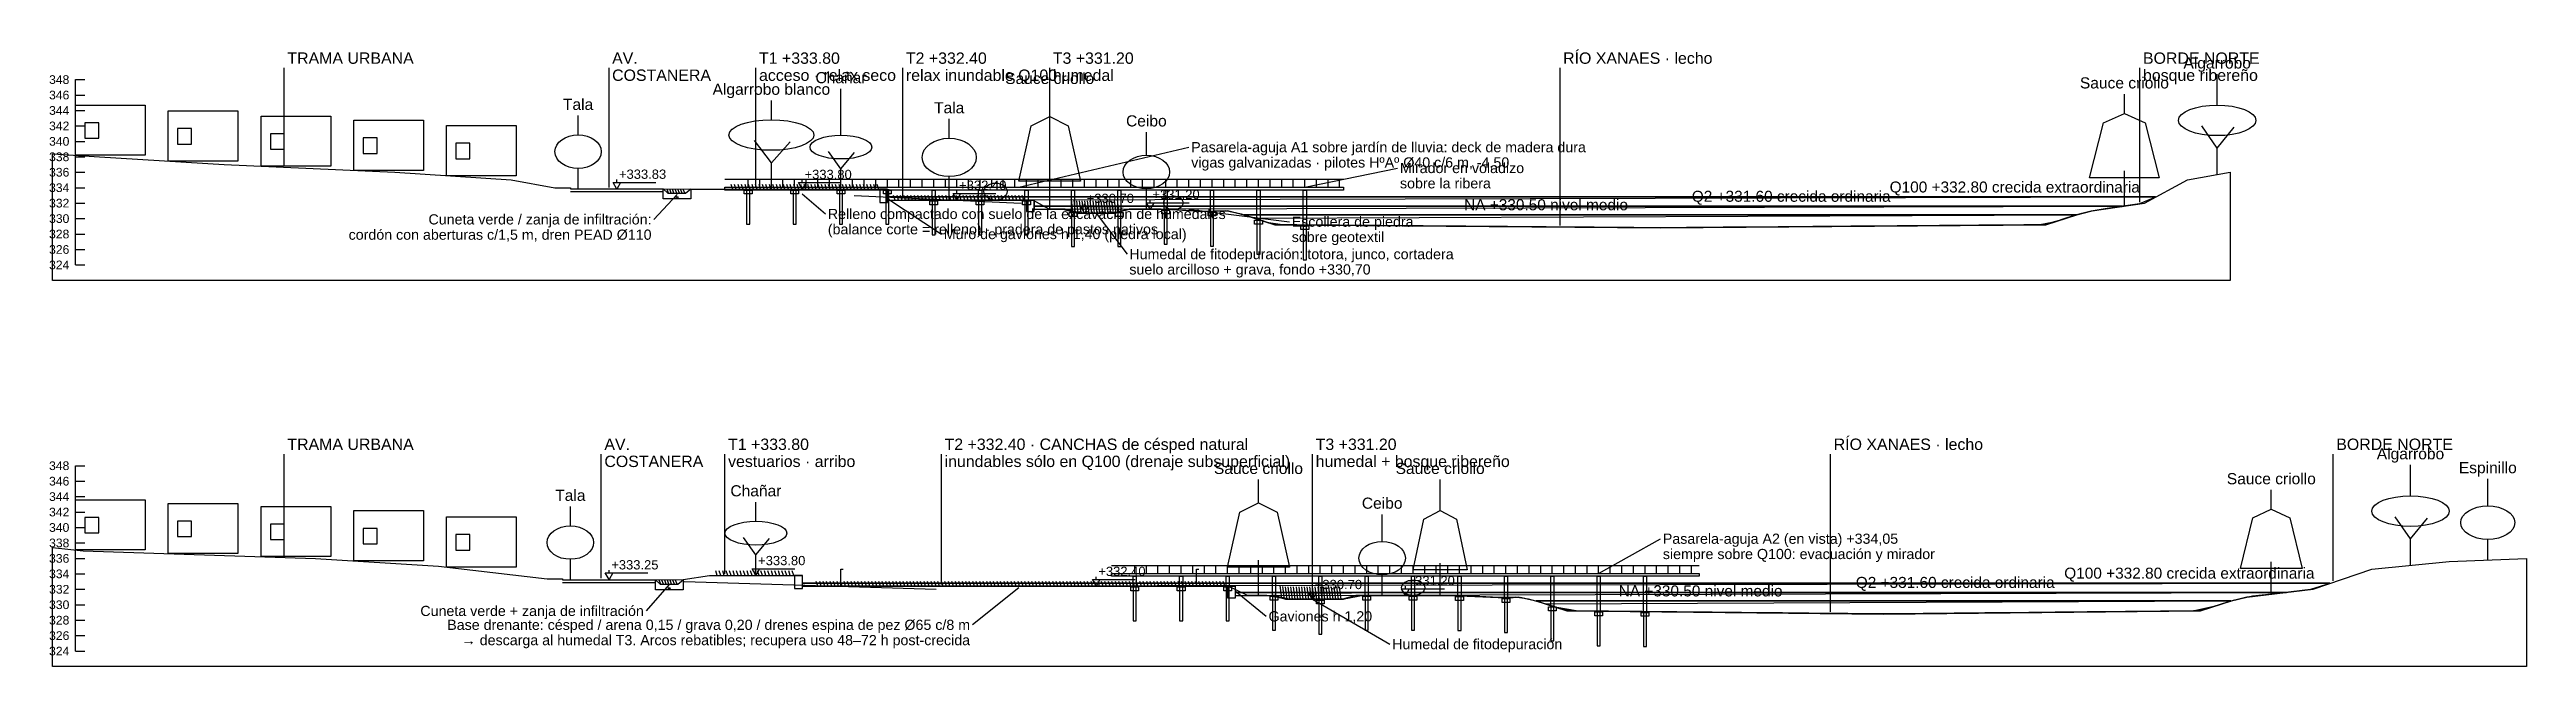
# Model space of a CAD drawing. Header units: metres. Extents: x -1097 to 1588, y -185 to 884.
# Drawn here: x 479.6 to 800, y -113 to -33.1 of the extents above; entities that cross this region are included whole.
import ezdxf
from ezdxf.enums import TextEntityAlignment as Align

# ---------------------------------------------------------------- set-up
doc = ezdxf.new("R2010")
doc.units = ezdxf.units.M
for name, color, linetype in [('CORTE-AGUA', 5, 'Continuous'), ('CORTE-ESTRUCTURA', 30, 'Continuous'), ('CORTE-TERRENO', 7, 'Continuous'), ('CORTE-TERRENO_EXIST', 9, 'Continuous'), ('CORTE-TEXTO', 7, 'Continuous'), ('CORTE-VEGETACION', 3, 'Continuous'), ('COTAS', 7, 'Continuous'), ('SUDS-CUNETA_VERDE', 3, 'Continuous'), ('SUDS-PASARELA', 30, 'Continuous'), ('TERRAZAS-GAVIONES', 8, 'Continuous')]:
    doc.layers.add(name, color=color, linetype=linetype)
doc.styles.add('ARIAL', font='arial.ttf')

msp = doc.modelspace()

# ---------------------------------------------------------------- texts
at = {"layer": 'CORTE-AGUA', "style": 'ARIAL'}
for s, p in [('Q100 +332.80 crecida extraordinaria', (750, -52.05)), ('NA +330.50 nivel medio', (683.79, -54.35)), ('Q2 +331.60 crecida ordinaria', (717.77, -53.25)), ('NA +330.50 nivel medio', (703.78, -104.35)), ('Q2 +331.60 crecida ordinaria', (738.98, -103.25)), ('Q100 +332.80 crecida extraordinaria', (772.58, -102.05))]:
    msp.add_text(s, height=1.425, dxfattribs=at).set_placement(p, align=Align.BOTTOM_RIGHT)
at = {"layer": 'CORTE-TEXTO', "style": 'ARIAL'}
for s, height, p in [('TRAMA URBANA', 1.4725, (510.4, -35.4)), ('AV.', 1.472, (552.4, -35.4)), ('T1 +333.80', 1.472, (571.4, -35.4)), ('T2 +332.40', 1.472, (590.4, -35.4)), ('T3 +331.20', 1.472, (609.4, -35.4)), ('RÍO XANAES · lecho', 1.4725, (675.4, -35.4)), ('BORDE NORTE', 1.4725, (750.4, -35.4)), ('COSTANERA', 1.472, (552.4, -37.61)), ('acceso · relax seco', 1.4725, (571.4, -37.61)), ('relax inundable Q100', 1.4725, (590.4, -37.61)), ('humedal', 1.472, (609.4, -37.61)), ('bosque ribereño', 1.4725, (750.4, -37.61)), ('RÍO XANAES · lecho', 1.4725, (710.4, -85.4)), ('TRAMA URBANA', 1.4725, (510.4, -85.4)), ('AV.', 1.472, (551.4, -85.4)), ('COSTANERA', 1.472, (551.4, -87.61)), ('vestuarios · arribo', 1.4725, (567.4, -87.61)), ('T1 +333.80', 1.472, (567.4, -85.4)), ('T2 +332.40 · CANCHAS de césped natural', 1.4725, (595.4, -85.4)), ('inundables sólo en Q100 (drenaje subsuperficial)', 1.4725, (595.4, -87.61)), ('T3 +331.20', 1.472, (643.4, -85.4)), ('humedal + bosque ribereño', 1.4725, (643.4, -87.61)), ('BORDE NORTE', 1.4725, (775.4, -85.4))]:
    msp.add_text(s, height=height, dxfattribs=at).set_placement(p, align=Align.BOTTOM_LEFT)
for s, p in [('Algarrobo', (760, -36)), ('Algarrobo blanco', (573, -39.4)), ('Chañar', (582, -37.9)), ('Sauce criollo', (609, -38)), ('Sauce criollo', (748, -38.58)), ('Tala', (548, -41.36)), ('Tala', (596, -41.8)), ('Ceibo', (621.5, -43.5)), ('Algarrobo', (785, -86.6)), ('Espinillo', (795, -88.4)), ('Chañar', (571, -91.4)), ('Sauce criollo', (636, -88.5)), ('Sauce criollo', (659.5, -88.5)), ('Sauce criollo', (767, -89.83)), ('Tala', (547, -91.98)), ('Ceibo', (652, -93))]:
    msp.add_text(s, height=1.44, dxfattribs=at).set_placement(p, align=Align.BOTTOM_CENTER)
for s, height, p in [('348', 1.125, (482.2, -37)), ('346', 1.125, (482.2, -39)), ('344', 1.125, (482.2, -41)), ('342', 1.125, (482.2, -43)), ('340', 1.125, (482.2, -45)), ('338', 1.125, (482.2, -47)), ('336', 1.125, (482.2, -49)), ('334', 1.125, (482.2, -51)), ('332', 1.125, (482.2, -53)), ('330', 1.125, (482.2, -55)), ('Cuneta verde / zanja de infiltración:', 1.3175, (557.5, -55.1)), ('328', 1.125, (482.2, -57)), ('cordón con aberturas c/1,5 m, dren PEAD Ø110', 1.3175, (557.5, -57.08)), ('326', 1.125, (482.2, -59)), ('324', 1.125, (482.2, -61)), ('348', 1.125, (482.2, -87)), ('346', 1.125, (482.2, -89)), ('344', 1.125, (482.2, -91)), ('342', 1.125, (482.2, -93)), ('340', 1.125, (482.2, -95)), ('338', 1.125, (482.2, -97)), ('336', 1.125, (482.2, -99)), ('334', 1.125, (482.2, -101)), ('332', 1.125, (482.2, -103)), ('330', 1.125, (482.2, -105)), ('Cuneta verde + zanja de infiltración', 1.3175, (556.5, -105.8)), ('328', 1.125, (482.2, -107)), ('326', 1.125, (482.2, -109)), ('Base drenante: césped / arena 0,15 / grava 0,20 / drenes espina de pez Ø65 c/8 m', 1.3175, (598.7, -107.6)), ('→ descarga al humedal T3. Arcos rebatibles; recupera uso 48–72 h post-crecida', 1.3175, (598.7, -109.58)), ('324', 1.125, (482.2, -111))]:
    msp.add_text(s, height=height, dxfattribs=at).set_placement(p, align=Align.MIDDLE_RIGHT)
for s, p in [('vigas galvanizadas · pilotes HºAº Ø40 c/6 m, -4,50', (627.3, -47.73)), ('Pasarela-aguja A1 sobre jardín de lluvia: deck de madera dura', (627.3, -45.75)), ('Mirador en voladizo', (654.3, -48.45)), ('sobre la ribera', (654.3, -50.43)), ('Relleno compactado con suelo de la excavación de humedales', (580.3, -54.4)), ('(balance corte = relleno) · pradera de pastos nativos', (580.3, -56.38)), ('Muro de gaviones h 1,40 (piedra local)', (595.3, -57)), ('sobre geotextil', (640.3, -57.38)), ('Escollera de piedra', (640.3, -55.4)), ('suelo arcilloso + grava, fondo +330,70', (619.3, -61.58)), ('Humedal de fitodepuración: totora, junco, cortadera', (619.3, -59.6)), ('Pasarela-aguja A2 (en vista) +334,05', (688.3, -96.45)), ('siempre sobre Q100: evacuación y mirador', (688.3, -98.43)), ('Gaviones h 1,20', (637.3, -106.5)), ('Humedal de fitodepuración', (653.3, -110.1))]:
    msp.add_text(s, height=1.3175, dxfattribs=at).set_placement(p, align=Align.MIDDLE_LEFT)
at = {"layer": 'COTAS', "style": 'ARIAL'}
for s, p in [('+333.83', (553.29, -50.21)), ('+333.80', (577.29, -50.24)), ('+332.40', (597.29, -51.64)), ('+330.70', (613.79, -53.34)), ('+331.20', (622.29, -52.84)), ('+333.25', (552.29, -100.79)), ('+333.80', (571.29, -100.24)), ('+332.40', (615.29, -101.64)), ('+330.70', (643.29, -103.34)), ('+331.20', (655.29, -102.84))]:
    msp.add_text(s, height=1.2, dxfattribs=at).set_placement(p, align=Align.BOTTOM_LEFT)

# ---------------------------------------------------------------- linework, layer by layer
at = {"layer": 'CORTE-AGUA'}
for points in [[(588.17, -52.2), (752, -52.24), (749.93, -53.1), (747.85, -53.41), (745.78, -53.71), (743.71, -54.04), (741.63, -54.57), (739.56, -55.24), (737.49, -55.8), (735.41, -55.82), (733.34, -55.84), (731.26, -55.85), (729.19, -55.87), (727.12, -55.89), (725.04, -55.9), (722.97, -55.92), (720.89, -55.94), (718.82, -55.95), (716.75, -55.97), (714.67, -55.99), (712.6, -56), (710.53, -56.02), (708.45, -56.04), (706.38, -56.05), (704.3, -56.07), (702.23, -56.09), (700.16, -56.1), (698.08, -56.12), (696.01, -56.14), (693.93, -56.15), (691.86, -56.17), (689.79, -56.19), (687.71, -56.2), (685.64, -56.18), (683.56, -56.16), (681.49, -56.15), (679.42, -56.13), (677.34, -56.11), (675.27, -56.1), (673.2, -56.08), (671.12, -56.06), (669.05, -56.05), (666.97, -56.03), (664.9, -56.01), (662.83, -56), (660.75, -55.98), (658.68, -55.97), (656.6, -55.95), (654.53, -55.93), (652.46, -55.92), (650.38, -55.9), (648.31, -55.88), (646.24, -55.87), (644.16, -55.85), (642.09, -55.83), (640.01, -55.82), (637.94, -55.75), (635.87, -55.07), (633.79, -54.42), (631.72, -54), (629.64, -54.07), (627.57, -54.01), (625.5, -53.89), (623.42, -53.8), (621.35, -53.8), (619.27, -53.8), (617.2, -54.3), (615.13, -54.3), (613.05, -54.3), (610.98, -53.8), (608.91, -53.8), (606.83, -52.6), (604.76, -52.6), (602.68, -52.6), (600.61, -52.6), (598.54, -52.6), (596.46, -52.6), (594.39, -52.6), (592.31, -52.6), (590.24, -52.6), (752, -52.2), (588.17, -52.2)], [(607.02, -53.4), (747.77, -53.42), (745.99, -53.68), (744.21, -53.95), (742.43, -54.35), (740.65, -54.89), (738.87, -55.47), (737.08, -55.81), (735.3, -55.82), (733.52, -55.83), (731.74, -55.85), (729.96, -55.86), (728.18, -55.88), (726.39, -55.89), (724.61, -55.91), (722.83, -55.92), (721.05, -55.93), (719.27, -55.95), (717.49, -55.96), (715.7, -55.98), (713.92, -55.99), (712.14, -56.01), (710.36, -56.02), (708.58, -56.03), (706.79, -56.05), (705.01, -56.06), (703.23, -56.08), (701.45, -56.09), (699.67, -56.11), (697.89, -56.12), (696.1, -56.13), (694.32, -56.15), (692.54, -56.16), (690.76, -56.18), (688.98, -56.19), (687.2, -56.19), (685.41, -56.18), (683.63, -56.17), (681.85, -56.15), (680.07, -56.14), (678.29, -56.12), (676.5, -56.11), (674.72, -56.09), (672.94, -56.08), (671.16, -56.07), (669.38, -56.05), (667.6, -56.04), (665.81, -56.02), (664.03, -56.01), (662.25, -55.99), (660.47, -55.98), (658.69, -55.97), (656.91, -55.95), (655.12, -55.94), (653.34, -55.92), (651.56, -55.91), (649.78, -55.89), (648, -55.88), (646.22, -55.87), (644.43, -55.85), (642.65, -55.84), (640.87, -55.82), (639.09, -55.81), (637.31, -55.54), (635.52, -54.96), (633.74, -54.41), (631.96, -54), (630.18, -54.05), (628.4, -54.06), (626.62, -53.96), (624.83, -53.85), (623.05, -53.8), (621.27, -53.8), (619.49, -53.8), (617.71, -54.23), (615.93, -54.3), (614.14, -54.3), (612.36, -54.25), (610.58, -53.8), (608.8, -53.8), (747.77, -53.4), (607.02, -53.4)], [(634.15, -54.5), (741.79, -54.52), (740.42, -54.96), (739.06, -55.41), (737.7, -55.8), (736.33, -55.81), (734.97, -55.82), (733.61, -55.83), (732.25, -55.84), (730.88, -55.86), (729.52, -55.87), (728.16, -55.88), (726.8, -55.89), (725.43, -55.9), (724.07, -55.91), (722.71, -55.92), (721.35, -55.93), (719.98, -55.94), (718.62, -55.95), (717.26, -55.97), (715.9, -55.98), (714.53, -55.99), (713.17, -56), (711.81, -56.01), (710.45, -56.02), (709.08, -56.03), (707.72, -56.04), (706.36, -56.05), (705, -56.06), (703.63, -56.07), (702.27, -56.09), (700.91, -56.1), (699.55, -56.11), (698.18, -56.12), (696.82, -56.13), (695.46, -56.14), (694.1, -56.15), (692.73, -56.16), (691.37, -56.17), (690.01, -56.18), (688.65, -56.19), (687.28, -56.19), (685.92, -56.18), (684.56, -56.17), (683.2, -56.16), (681.83, -56.15), (680.47, -56.14), (679.11, -56.13), (677.75, -56.12), (676.38, -56.11), (675.02, -56.1), (673.66, -56.09), (672.3, -56.07), (670.93, -56.06), (669.57, -56.05), (668.21, -56.04), (666.85, -56.03), (665.48, -56.02), (664.12, -56.01), (662.76, -56), (661.4, -55.99), (660.03, -55.98), (658.67, -55.97), (657.31, -55.95), (655.95, -55.94), (654.58, -55.93), (653.22, -55.92), (651.86, -55.91), (650.5, -55.9), (649.13, -55.89), (647.77, -55.88), (646.41, -55.87), (645.05, -55.86), (643.68, -55.84), (642.32, -55.83), (640.96, -55.82), (639.6, -55.81), (638.23, -55.8), (636.87, -55.4), (635.51, -54.96), (741.79, -54.5), (634.15, -54.5)], [(577.06, -102.2), (774.58, -102.26), (772.08, -103.04), (769.58, -103.33), (767.08, -103.62), (764.58, -103.91), (762.08, -104.44), (759.58, -105.23), (757.08, -105.81), (754.58, -105.83), (752.08, -105.86), (749.58, -105.88), (747.08, -105.9), (744.58, -105.93), (742.08, -105.95), (739.58, -105.98), (737.08, -106), (734.58, -106.03), (732.08, -106.05), (729.58, -106.08), (727.08, -106.1), (724.58, -106.12), (722.08, -106.15), (719.58, -106.17), (717.08, -106.2), (714.58, -106.18), (712.08, -106.15), (709.58, -106.13), (707.08, -106.1), (704.58, -106.08), (702.08, -106.06), (699.58, -106.03), (697.07, -106.01), (694.57, -105.98), (692.07, -105.96), (689.57, -105.93), (687.07, -105.91), (684.57, -105.88), (682.07, -105.86), (679.57, -105.84), (677.07, -105.81), (674.57, -105.37), (672.07, -104.56), (669.57, -104.02), (667.07, -104.06), (664.57, -103.95), (662.07, -103.85), (659.57, -103.8), (657.07, -103.8), (654.57, -103.8), (652.07, -103.8), (649.57, -103.8), (647.07, -104.28), (644.57, -104.3), (642.07, -104.3), (639.57, -104.3), (637.07, -103.8), (634.57, -103.8), (632.07, -102.6), (629.57, -102.6), (627.07, -102.6), (624.57, -102.6), (622.07, -102.6), (619.57, -102.6), (617.07, -102.6), (614.57, -102.6), (612.06, -102.6), (609.56, -102.6), (607.06, -102.6), (604.56, -102.6), (602.06, -102.6), (599.56, -102.6), (597.06, -102.6), (594.56, -102.6), (592.06, -102.6), (589.56, -102.6), (587.06, -102.6), (584.56, -102.6), (582.06, -102.6), (579.56, -102.6), (774.58, -102.2), (577.06, -102.2)], [(633.1, -103.4), (768.98, -103.4), (767.26, -103.6), (765.54, -103.8), (763.82, -104), (762.1, -104.43), (760.38, -104.97), (758.66, -105.53), (756.94, -105.81), (755.22, -105.83), (753.5, -105.84), (751.78, -105.86), (750.06, -105.88), (748.34, -105.89), (746.62, -105.91), (744.9, -105.93), (743.18, -105.94), (741.46, -105.96), (739.74, -105.98), (738.02, -105.99), (736.3, -106.01), (734.58, -106.03), (732.86, -106.04), (731.14, -106.06), (729.42, -106.08), (727.7, -106.09), (725.98, -106.11), (724.26, -106.13), (722.54, -106.14), (720.82, -106.16), (719.1, -106.18), (717.38, -106.19), (715.66, -106.19), (713.94, -106.17), (712.22, -106.15), (710.5, -106.14), (708.78, -106.12), (707.06, -106.1), (705.34, -106.09), (703.62, -106.07), (701.9, -106.05), (700.18, -106.04), (698.46, -106.02), (696.74, -106), (695.02, -105.99), (693.3, -105.97), (691.58, -105.95), (689.86, -105.94), (688.14, -105.92), (686.42, -105.9), (684.7, -105.89), (682.98, -105.87), (681.26, -105.85), (679.54, -105.84), (677.82, -105.82), (676.1, -105.8), (674.38, -105.31), (672.66, -104.75), (670.94, -104.26), (669.22, -104.04), (667.5, -104.08), (665.78, -104), (664.06, -103.93), (662.34, -103.86), (660.62, -103.8), (658.9, -103.8), (657.18, -103.8), (655.46, -103.8), (653.74, -103.8), (652.02, -103.8), (650.3, -103.8), (648.58, -103.8), (646.86, -104.3), (645.14, -104.3), (643.42, -104.3), (641.7, -104.3), (639.98, -104.3), (638.26, -103.89), (636.54, -103.8), (634.82, -103.8), (768.98, -103.4), (633.1, -103.4)], [(671.92, -104.5), (761.78, -104.52), (760.64, -104.89), (759.5, -105.26), (758.36, -105.63), (757.23, -105.81), (756.09, -105.82), (754.95, -105.83), (753.81, -105.84), (752.68, -105.85), (751.54, -105.86), (750.4, -105.87), (749.26, -105.88), (748.13, -105.89), (746.99, -105.91), (745.85, -105.92), (744.71, -105.93), (743.58, -105.94), (742.44, -105.95), (741.3, -105.96), (740.17, -105.97), (739.03, -105.98), (737.89, -105.99), (736.75, -106.01), (735.62, -106.02), (734.48, -106.03), (733.34, -106.04), (732.2, -106.05), (731.07, -106.06), (729.93, -106.07), (728.79, -106.08), (727.65, -106.09), (726.52, -106.11), (725.38, -106.12), (724.24, -106.13), (723.1, -106.14), (721.97, -106.15), (720.83, -106.16), (719.69, -106.17), (718.55, -106.18), (717.42, -106.19), (716.28, -106.19), (715.14, -106.18), (714, -106.17), (712.87, -106.16), (711.73, -106.15), (710.59, -106.14), (709.45, -106.13), (708.32, -106.12), (707.18, -106.11), (706.04, -106.09), (704.91, -106.08), (703.77, -106.07), (702.63, -106.06), (701.49, -106.05), (700.36, -106.04), (699.22, -106.03), (698.08, -106.02), (696.94, -106.01), (695.81, -105.99), (694.67, -105.98), (693.53, -105.97), (692.39, -105.96), (691.26, -105.95), (690.12, -105.94), (688.98, -105.93), (687.84, -105.92), (686.71, -105.91), (685.57, -105.89), (684.43, -105.88), (683.29, -105.87), (682.16, -105.86), (681.02, -105.85), (679.88, -105.84), (678.74, -105.83), (677.61, -105.82), (676.47, -105.81), (675.33, -105.62), (674.19, -105.25), (673.06, -104.88), (761.78, -104.5), (671.92, -104.5)]]:
    msp.add_lwpolyline(points, close=True, dxfattribs=at)
for points in [[(588.17, -52.2), (752, -52.2)], [(607.02, -53.4), (747.77, -53.4)], [(634.15, -54.5), (741.79, -54.5)], [(577.06, -102.2), (774.58, -102.2)], [(633.1, -103.4), (768.98, -103.4)], [(671.92, -104.5), (761.78, -104.5)]]:
    msp.add_lwpolyline(points, dxfattribs=at)
at = {"layer": 'CORTE-ESTRUCTURA'}
for points in [[(483, -46.8), (483, -40.3), (492, -40.3), (492, -46.8)], [(495, -47.55), (495, -41.05), (504, -41.05), (504, -47.55)], [(484.2, -44.6), (486, -44.6), (486, -42.6), (484.2, -42.6)], [(496.2, -45.35), (498, -45.35), (498, -43.35), (496.2, -43.35)], [(507, -48.22), (507, -41.72), (516, -41.72), (516, -48.22)], [(508.2, -46.02), (510, -46.02), (510, -44.02), (508.2, -44.02)], [(519, -48.76), (519, -42.26), (528, -42.26), (528, -48.76)], [(520.2, -46.56), (522, -46.56), (522, -44.56), (520.2, -44.56)], [(531, -49.45), (531, -42.95), (540, -42.95), (540, -49.45)], [(532.2, -47.25), (534, -47.25), (534, -45.25), (532.2, -45.25)], [(569.5, -51.3), (570.5, -51.3), (570.5, -51.8), (569.5, -51.8)], [(575.5, -51.3), (576.5, -51.3), (576.5, -51.8), (575.5, -51.8)], [(581.5, -51.3), (582.5, -51.3), (582.5, -51.8), (581.5, -51.8)], [(587.5, -51.3), (588.5, -51.3), (588.5, -51.8), (587.5, -51.8)], [(593.5, -52.7), (594.5, -52.7), (594.5, -53.2), (593.5, -53.2)], [(593.8, -51.3), (594.2, -51.3), (594.2, -52.6), (593.8, -52.6)], [(599.5, -52.7), (600.5, -52.7), (600.5, -53.2), (599.5, -53.2)], [(599.8, -51.3), (600.2, -51.3), (600.2, -52.6), (599.8, -52.6)], [(605.5, -52.7), (606.5, -52.7), (606.5, -53.2), (605.5, -53.2)], [(605.8, -51.3), (606.2, -51.3), (606.2, -52.6), (605.8, -52.6)], [(611.5, -54.23), (612.5, -54.23), (612.5, -54.73), (611.5, -54.73)], [(611.8, -51.3), (612.2, -51.3), (612.2, -54.13), (611.8, -54.13)], [(617.5, -54.23), (618.5, -54.23), (618.5, -54.73), (617.5, -54.73)], [(617.8, -51.3), (618.2, -51.3), (618.2, -54.13), (617.8, -54.13)], [(623.5, -53.9), (624.5, -53.9), (624.5, -54.4), (623.5, -54.4)], [(623.8, -51.3), (624.2, -51.3), (624.2, -53.8), (623.8, -53.8)], [(629.5, -54.16), (630.5, -54.16), (630.5, -54.66), (629.5, -54.66)], [(629.8, -51.3), (630.2, -51.3), (630.2, -54.06), (629.8, -54.06)], [(635.8, -51.3), (636.2, -51.3), (636.2, -55.12), (635.8, -55.12)], [(641.8, -51.3), (642.2, -51.3), (642.2, -55.83), (641.8, -55.83)], [(635.5, -55.22), (636.5, -55.22), (636.5, -55.72), (635.5, -55.72)], [(641.5, -55.93), (642.5, -55.93), (642.5, -56.43), (641.5, -56.43)], [(483, -97.9), (483, -91.4), (492, -91.4), (492, -97.9)], [(495, -98.37), (495, -91.87), (504, -91.87), (504, -98.37)], [(507, -98.77), (507, -92.27), (516, -92.27), (516, -98.77)], [(519, -99.31), (519, -92.81), (528, -92.81), (528, -99.31)], [(484.2, -95.7), (486, -95.7), (486, -93.7), (484.2, -93.7)], [(496.2, -96.17), (498, -96.17), (498, -94.17), (496.2, -94.17)], [(508.2, -96.57), (510, -96.57), (510, -94.57), (508.2, -94.57)], [(520.2, -97.11), (522, -97.11), (522, -95.11), (520.2, -95.11)], [(531, -100.12), (531, -93.62), (540, -93.62), (540, -100.12)], [(532.2, -97.92), (534, -97.92), (534, -95.92), (532.2, -95.92)], [(619.8, -101.3), (620.2, -101.3), (620.2, -102.6), (619.8, -102.6)], [(625.8, -101.3), (626.2, -101.3), (626.2, -102.6), (625.8, -102.6)], [(631.8, -101.3), (632.2, -101.3), (632.2, -102.6), (631.8, -102.6)], [(637.8, -101.3), (638.2, -101.3), (638.2, -103.8), (637.8, -103.8)], [(643.8, -101.3), (644.2, -101.3), (644.2, -104.3), (643.8, -104.3)], [(649.8, -101.3), (650.2, -101.3), (650.2, -103.8), (649.8, -103.8)], [(655.8, -101.3), (656.2, -101.3), (656.2, -103.8), (655.8, -103.8)], [(661.8, -101.3), (662.2, -101.3), (662.2, -103.84), (661.8, -103.84)], [(667.8, -101.3), (668.2, -101.3), (668.2, -104.1), (667.8, -104.1)], [(673.8, -101.3), (674.2, -101.3), (674.2, -105.19), (673.8, -105.19)], [(679.8, -101.3), (680.2, -101.3), (680.2, -105.84), (679.8, -105.84)], [(685.8, -101.3), (686.2, -101.3), (686.2, -105.9), (685.8, -105.9)], [(619.5, -102.7), (620.5, -102.7), (620.5, -103.2), (619.5, -103.2)], [(625.5, -102.7), (626.5, -102.7), (626.5, -103.2), (625.5, -103.2)], [(631.5, -102.7), (632.5, -102.7), (632.5, -103.2), (631.5, -103.2)], [(637.5, -103.9), (638.5, -103.9), (638.5, -104.4), (637.5, -104.4)], [(643.5, -104.4), (644.5, -104.4), (644.5, -104.9), (643.5, -104.9)], [(649.5, -103.9), (650.5, -103.9), (650.5, -104.4), (649.5, -104.4)], [(655.5, -103.9), (656.5, -103.9), (656.5, -104.4), (655.5, -104.4)], [(661.5, -103.94), (662.5, -103.94), (662.5, -104.44), (661.5, -104.44)], [(667.5, -104.2), (668.5, -104.2), (668.5, -104.7), (667.5, -104.7)], [(673.5, -105.29), (674.5, -105.29), (674.5, -105.79), (673.5, -105.79)], [(679.5, -105.94), (680.5, -105.94), (680.5, -106.44), (679.5, -106.44)], [(685.5, -106), (686.5, -106), (686.5, -106.5), (685.5, -106.5)]]:
    msp.add_lwpolyline(points, close=True, dxfattribs=at)
for points in [[(569.8, -51.2), (569.8, -55.7), (570.2, -55.7), (570.2, -51.2)], [(575.8, -51.2), (575.8, -55.7), (576.2, -55.7), (576.2, -51.2)], [(581.8, -51.2), (581.8, -55.7), (582.2, -55.7), (582.2, -51.2)], [(587.8, -51.2), (587.8, -55.7), (588.2, -55.7), (588.2, -51.2)], [(547, -51.51), (559, -51.51)], [(593.8, -52.6), (593.8, -57.1), (594.2, -57.1), (594.2, -52.6)], [(599.8, -52.6), (599.8, -57.1), (600.2, -57.1), (600.2, -52.6)], [(605.8, -52.6), (605.8, -57.1), (606.2, -57.1), (606.2, -52.6)], [(611.8, -54.13), (611.8, -58.63), (612.2, -58.63), (612.2, -54.13)], [(617.8, -54.13), (617.8, -58.63), (618.2, -58.63), (618.2, -54.13)], [(623.8, -53.8), (623.8, -58.3), (624.2, -58.3), (624.2, -53.8)], [(629.8, -54.06), (629.8, -58.56), (630.2, -58.56), (630.2, -54.06)], [(635.8, -55.12), (635.8, -59.62), (636.2, -59.62), (636.2, -55.12)], [(641.8, -55.83), (641.8, -60.33), (642.2, -60.33), (642.2, -55.83)], [(546, -102.13), (558, -102.13)], [(582, -102.6), (582, -100.4), (582.3, -100.4)], [(628, -102.6), (628, -100.4), (628.3, -100.4)], [(619.8, -102.6), (619.8, -107.1), (620.2, -107.1), (620.2, -102.6)], [(625.8, -102.6), (625.8, -107.1), (626.2, -107.1), (626.2, -102.6)], [(631.8, -102.6), (631.8, -107.1), (632.2, -107.1), (632.2, -102.6)], [(637.8, -103.8), (637.8, -108.3), (638.2, -108.3), (638.2, -103.8)], [(643.8, -104.3), (643.8, -108.8), (644.2, -108.8), (644.2, -104.3)], [(649.8, -103.8), (649.8, -108.3), (650.2, -108.3), (650.2, -103.8)], [(655.8, -103.8), (655.8, -108.3), (656.2, -108.3), (656.2, -103.8)], [(661.8, -103.84), (661.8, -108.34), (662.2, -108.34), (662.2, -103.84)], [(667.8, -104.1), (667.8, -108.6), (668.2, -108.6), (668.2, -104.1)], [(673.8, -105.19), (673.8, -109.69), (674.2, -109.69), (674.2, -105.19)], [(679.8, -105.84), (679.8, -110.34), (680.2, -110.34), (680.2, -105.84)], [(685.8, -105.9), (685.8, -110.4), (686.2, -110.4), (686.2, -105.9)]]:
    msp.add_lwpolyline(points, dxfattribs=at)
at = {"layer": 'CORTE-TERRENO'}
for points in [[(480, -46.6), (486.09, -47), (502.21, -48), (524.28, -49), (539.34, -50), (545, -51.01), (547, -51.01), (547, -51.16), (559, -51.16), (562.6, -51.17), (567, -51.2), (588, -51.2), (588, -52.6), (607, -52.6), (607, -53.8), (611, -53.8), (612.5, -54.3), (617.5, -54.3), (619, -53.8), (624, -53.8), (629, -54.1), (631.39, -54), (632.11, -54), (634.11, -54.5), (638.11, -55.8), (687.98, -56.2), (737.85, -55.8), (741.85, -54.5), (743.85, -54), (750.59, -53), (756.14, -50), (761.69, -49), (761.69, -63), (480, -63)], [(480, -97.6), (483.98, -98), (514.02, -99), (529.93, -100), (544, -101.63), (546, -101.63), (546, -101.78), (558, -101.78), (561.6, -101.75), (565, -101.2), (577, -101.2), (577, -102.6), (633, -102.6), (633, -103.8), (638, -103.8), (639.5, -104.3), (647, -104.3), (648.5, -103.8), (661, -103.8), (668, -104.1), (669.89, -104), (671.89, -104.5), (675.89, -105.8), (716.86, -106.2), (757.83, -105.8), (761.83, -104.5), (763.83, -104), (772.42, -103), (780, -100.4), (790, -99.4), (800, -99), (800, -113), (480, -113)]]:
    msp.add_lwpolyline(points, close=True, dxfattribs=at)
for points in [[(480, -46.6), (486.09, -47), (502.21, -48), (524.28, -49), (539.34, -50), (545, -51.01), (547, -51.01), (547, -51.16), (559, -51.16), (562.6, -51.17), (567, -51.2), (588, -51.2), (588, -52.6), (607, -52.6), (607, -53.8), (611, -53.8), (612.5, -54.3), (617.5, -54.3), (619, -53.8), (624, -53.8), (629, -54.1), (631.39, -54), (632.11, -54), (634.11, -54.5), (638.11, -55.8), (687.98, -56.2), (737.85, -55.8), (741.85, -54.5), (743.85, -54), (750.59, -53), (756.14, -50), (761.69, -49)], [(480, -97.6), (483.98, -98), (514.02, -99), (529.93, -100), (544, -101.63), (546, -101.63), (546, -101.78), (558, -101.78), (561.6, -101.75), (565, -101.2), (577, -101.2), (577, -102.6), (633, -102.6), (633, -103.8), (638, -103.8), (639.5, -104.3), (647, -104.3), (648.5, -103.8), (661, -103.8), (668, -104.1), (669.89, -104), (671.89, -104.5), (675.89, -105.8), (716.86, -106.2), (757.83, -105.8), (761.83, -104.5), (763.83, -104), (772.42, -103), (780, -100.4), (790, -99.4), (800, -99)]]:
    msp.add_lwpolyline(points, dxfattribs=at)
at = {"layer": 'CORTE-TERRENO_EXIST'}
for points in [[(583.71, -52), (605.32, -53)], [(561.73, -102), (594.32, -103)]]:
    msp.add_lwpolyline(points, dxfattribs=at)
at = {"layer": 'CORTE-TEXTO'}
for points in [[(483, -37), (484.2, -37)], [(483, -61), (483, -37)], [(510, -48.15), (510, -35.5)], [(552, -50.96), (552, -35.5)], [(571, -51), (571, -35.5)], [(590, -52.4), (590, -35.5)], [(609, -53.6), (609, -35.5)], [(675, -55.9), (675, -35.5)], [(750, -52.89), (750, -35.5)], [(483, -39), (484.2, -39)], [(483, -41), (484.2, -41)], [(483, -43), (484.2, -43)], [(483, -45), (484.2, -45)], [(483, -47), (484.2, -47)], [(605, -50.95), (627, -45.75)], [(483, -49), (484.2, -49)], [(483, -51), (484.2, -51)], [(642, -50.95), (654, -48.45)], [(483, -53), (484.2, -53)], [(560.8, -51.9), (557.8, -55.1)], [(577, -51.8), (580, -54.4)], [(588, -52.4), (595, -57)], [(615, -54.3), (619, -59.6)], [(627, -53.8), (640, -55.4)], [(483, -55), (484.2, -55)], [(483, -57), (484.2, -57)], [(483, -59), (484.2, -59)], [(483, -61), (484.2, -61)], [(510, -98.67), (510, -85.5)], [(551, -101.58), (551, -85.5)], [(567, -101), (567, -85.5)], [(595, -102.4), (595, -85.5)], [(643, -104.1), (643, -85.5)], [(710, -105.93), (710, -85.5)], [(775, -101.92), (775, -85.5)], [(483, -87), (484.2, -87)], [(483, -111), (483, -87)], [(483, -89), (484.2, -89)], [(483, -91), (484.2, -91)], [(483, -93), (484.2, -93)], [(483, -95), (484.2, -95)], [(483, -97), (484.2, -97)], [(483, -99), (484.2, -99)], [(680, -100.95), (688, -96.45)], [(483, -101), (484.2, -101)], [(559.8, -102.4), (556.8, -105.8)], [(483, -103), (484.2, -103)], [(483, -105), (484.2, -105)], [(605, -102.8), (599, -107.6)], [(633, -103.2), (637, -106.5)], [(643, -104.3), (653, -110.1)], [(483, -107), (484.2, -107)], [(483, -109), (484.2, -109)], [(483, -111), (484.2, -111)]]:
    msp.add_lwpolyline(points, dxfattribs=at)
at = {"layer": 'CORTE-VEGETACION'}
for points in [[(582, -44.2), (582, -38.2)], [(609, -41.8), (609, -38.3)], [(760, -40.3), (760, -36.3)], [(573, -42.2), (573, -39.7)], [(748, -41.38), (748, -38.88)], [(548, -44.16), (548, -41.66)], [(596, -44.6), (596, -42.1)], [(621.5, -46.8), (621.5, -43.8)], [(760, -45.88), (758, -43)], [(760, -45.88), (762.2, -43.18)], [(573, -47.78), (570.8, -44.9)], [(573, -47.78), (575.42, -45.08)], [(573, -51.2), (573, -47.78)], [(582, -48.54), (580.4, -46.3)], [(582, -48.54), (583.76, -46.44)], [(760, -49.3), (760, -45.88)], [(548, -51.16), (548, -48.5)], [(559.7, -51.71), (559.5, -51.21)], [(560.05, -51.71), (559.85, -51.21)], [(560.4, -51.71), (560.2, -51.21)], [(560.75, -51.71), (560.55, -51.21)], [(561.1, -51.71), (560.9, -51.21)], [(561.45, -51.71), (561.25, -51.21)], [(561.8, -51.71), (561.6, -51.21)], [(568, -51.2), (567.8, -50.6)], [(568.45, -51.2), (568.25, -50.6)], [(568.9, -51.2), (568.7, -50.6)], [(569.35, -51.2), (569.15, -50.6)], [(569.8, -51.2), (569.6, -50.6)], [(570.25, -51.2), (570.05, -50.6)], [(570.7, -51.2), (570.5, -50.6)], [(571.15, -51.2), (570.95, -50.6)], [(571.6, -51.2), (571.4, -50.6)], [(572.05, -51.2), (571.85, -50.6)], [(572.5, -51.2), (572.3, -50.6)], [(572.95, -51.2), (572.75, -50.6)], [(573.4, -51.2), (573.2, -50.6)], [(573.85, -51.2), (573.65, -50.6)], [(574.3, -51.2), (574.1, -50.6)], [(574.75, -51.2), (574.55, -50.6)], [(575.2, -51.2), (575, -50.6)], [(575.65, -51.2), (575.45, -50.6)], [(576.1, -51.2), (575.9, -50.6)], [(576.55, -51.2), (576.35, -50.6)], [(577, -51.2), (576.8, -50.6)], [(577.45, -51.2), (577.25, -50.6)], [(577.9, -51.2), (577.7, -50.6)], [(578.35, -51.2), (578.15, -50.6)], [(578.8, -51.2), (578.6, -50.6)], [(579.25, -51.2), (579.05, -50.6)], [(579.7, -51.2), (579.5, -50.6)], [(580.15, -51.2), (579.95, -50.6)], [(580.6, -51.2), (580.4, -50.6)], [(581.05, -51.2), (580.85, -50.6)], [(581.5, -51.2), (581.3, -50.6)], [(581.95, -51.2), (581.75, -50.6)], [(582, -51.2), (582, -48.54)], [(582.4, -51.2), (582.2, -50.6)], [(582.85, -51.2), (582.65, -50.6)], [(583.3, -51.2), (583.1, -50.6)], [(583.75, -51.2), (583.55, -50.6)], [(584.2, -51.2), (584, -50.6)], [(584.65, -51.2), (584.45, -50.6)], [(585.1, -51.2), (584.9, -50.6)], [(585.55, -51.2), (585.35, -50.6)], [(586, -51.2), (585.8, -50.6)], [(586.45, -51.2), (586.25, -50.6)], [(586.9, -51.2), (586.7, -50.6)], [(596, -52.6), (596, -49.56)], [(609, -53.8), (609, -49.24)], [(621.5, -53.8), (621.5, -51.14)], [(748, -53.38), (748, -48.82)], [(589, -52.6), (588.8, -52)], [(589.45, -52.6), (589.25, -52)], [(589.9, -52.6), (589.7, -52)], [(590.35, -52.6), (590.15, -52)], [(590.8, -52.6), (590.6, -52)], [(591.25, -52.6), (591.05, -52)], [(591.7, -52.6), (591.5, -52)], [(592.15, -52.6), (591.95, -52)], [(592.6, -52.6), (592.4, -52)], [(593.05, -52.6), (592.85, -52)], [(593.5, -52.6), (593.3, -52)], [(593.95, -52.6), (593.75, -52)], [(594.4, -52.6), (594.2, -52)], [(594.85, -52.6), (594.65, -52)], [(595.3, -52.6), (595.1, -52)], [(595.75, -52.6), (595.55, -52)], [(596.2, -52.6), (596, -52)], [(596.65, -52.6), (596.45, -52)], [(597.1, -52.6), (596.9, -52)], [(597.55, -52.6), (597.35, -52)], [(598, -52.6), (597.8, -52)], [(598.45, -52.6), (598.25, -52)], [(598.9, -52.6), (598.7, -52)], [(599.35, -52.6), (599.15, -52)], [(599.8, -52.6), (599.6, -52)], [(600.25, -52.6), (600.05, -52)], [(600.7, -52.6), (600.5, -52)], [(601.15, -52.6), (600.95, -52)], [(601.6, -52.6), (601.4, -52)], [(602.05, -52.6), (601.85, -52)], [(602.5, -52.6), (602.3, -52)], [(602.95, -52.6), (602.75, -52)], [(603.4, -52.6), (603.2, -52)], [(603.85, -52.6), (603.65, -52)], [(604.3, -52.6), (604.1, -52)], [(604.75, -52.6), (604.55, -52)], [(605.2, -52.6), (605, -52)], [(605.65, -52.6), (605.45, -52)], [(612, -54.13), (611.8, -52.51)], [(612.35, -54.25), (612.15, -52.63)], [(612.7, -54.3), (612.5, -52.68)], [(613.05, -54.3), (612.85, -52.68)], [(613.4, -54.3), (613.2, -52.68)], [(613.75, -54.3), (613.55, -52.68)], [(614.1, -54.3), (613.9, -52.68)], [(614.45, -54.3), (614.25, -52.68)], [(614.8, -54.3), (614.6, -52.68)], [(615.15, -54.3), (614.95, -52.68)], [(615.5, -54.3), (615.3, -52.68)], [(615.85, -54.3), (615.65, -52.68)], [(616.2, -54.3), (616, -52.68)], [(616.55, -54.3), (616.35, -52.68)], [(616.9, -54.3), (616.7, -52.68)], [(617.25, -54.3), (617.05, -52.68)], [(617.6, -54.27), (617.4, -52.65)], [(617.95, -54.15), (617.75, -52.53)], [(636, -91.8), (636, -88.8)], [(659.5, -92.8), (659.5, -88.8)], [(785, -90.9), (785, -86.9)], [(795, -92.2), (795, -88.7)], [(547, -94.78), (547, -92.28)], [(571, -94.2), (571, -91.7)], [(767, -92.63), (767, -90.13)], [(652, -96.8), (652, -93.3)], [(785, -96.48), (783, -93.6)], [(785, -96.48), (787.2, -93.78)], [(547, -101.78), (547, -99.12)], [(571, -98.54), (569.4, -96.3)], [(571, -98.54), (572.76, -96.44)], [(571, -101.2), (571, -98.54)], [(636, -103.8), (636, -99.24)], [(785, -99.9), (785, -96.48)], [(795, -99.2), (795, -96.54)], [(558.7, -102.33), (558.5, -101.83)], [(559.05, -102.33), (558.85, -101.83)], [(559.4, -102.33), (559.2, -101.83)], [(559.75, -102.33), (559.55, -101.83)], [(560.1, -102.33), (559.9, -101.83)], [(560.45, -102.33), (560.25, -101.83)], [(560.8, -102.33), (560.6, -101.83)], [(566, -101.2), (565.8, -100.6)], [(566.45, -101.2), (566.25, -100.6)], [(566.9, -101.2), (566.7, -100.6)], [(567.35, -101.2), (567.15, -100.6)], [(567.8, -101.2), (567.6, -100.6)], [(568.25, -101.2), (568.05, -100.6)], [(568.7, -101.2), (568.5, -100.6)], [(569.15, -101.2), (568.95, -100.6)], [(569.6, -101.2), (569.4, -100.6)], [(570.05, -101.2), (569.85, -100.6)], [(570.5, -101.2), (570.3, -100.6)], [(570.95, -101.2), (570.75, -100.6)], [(571.4, -101.2), (571.2, -100.6)], [(571.85, -101.2), (571.65, -100.6)], [(572.3, -101.2), (572.1, -100.6)], [(572.75, -101.2), (572.55, -100.6)], [(573.2, -101.2), (573, -100.6)], [(573.65, -101.2), (573.45, -100.6)], [(574.1, -101.2), (573.9, -100.6)], [(574.55, -101.2), (574.35, -100.6)], [(575, -101.2), (574.8, -100.6)], [(575.45, -101.2), (575.25, -100.6)], [(575.9, -101.2), (575.7, -100.6)], [(579, -102.6), (578.8, -102)], [(579.45, -102.6), (579.25, -102)], [(579.9, -102.6), (579.7, -102)], [(580.35, -102.6), (580.15, -102)], [(580.8, -102.6), (580.6, -102)], [(581.25, -102.6), (581.05, -102)], [(581.7, -102.6), (581.5, -102)], [(582.15, -102.6), (581.95, -102)], [(582.6, -102.6), (582.4, -102)], [(583.05, -102.6), (582.85, -102)], [(583.5, -102.6), (583.3, -102)], [(583.95, -102.6), (583.75, -102)], [(584.4, -102.6), (584.2, -102)], [(584.85, -102.6), (584.65, -102)], [(585.3, -102.6), (585.1, -102)], [(585.75, -102.6), (585.55, -102)], [(586.2, -102.6), (586, -102)], [(586.65, -102.6), (586.45, -102)], [(587.1, -102.6), (586.9, -102)], [(587.55, -102.6), (587.35, -102)], [(588, -102.6), (587.8, -102)], [(588.45, -102.6), (588.25, -102)], [(588.9, -102.6), (588.7, -102)], [(589.35, -102.6), (589.15, -102)], [(589.8, -102.6), (589.6, -102)], [(590.25, -102.6), (590.05, -102)], [(590.7, -102.6), (590.5, -102)], [(591.15, -102.6), (590.95, -102)], [(591.6, -102.6), (591.4, -102)], [(592.05, -102.6), (591.85, -102)], [(592.5, -102.6), (592.3, -102)], [(592.95, -102.6), (592.75, -102)], [(593.4, -102.6), (593.2, -102)], [(593.85, -102.6), (593.65, -102)], [(594.3, -102.6), (594.1, -102)], [(594.75, -102.6), (594.55, -102)], [(595.2, -102.6), (595, -102)], [(595.65, -102.6), (595.45, -102)], [(596.1, -102.6), (595.9, -102)], [(596.55, -102.6), (596.35, -102)], [(597, -102.6), (596.8, -102)], [(597.45, -102.6), (597.25, -102)], [(597.9, -102.6), (597.7, -102)], [(598.35, -102.6), (598.15, -102)], [(598.8, -102.6), (598.6, -102)], [(599.25, -102.6), (599.05, -102)], [(599.7, -102.6), (599.5, -102)], [(600.15, -102.6), (599.95, -102)], [(600.6, -102.6), (600.4, -102)], [(601.05, -102.6), (600.85, -102)], [(601.5, -102.6), (601.3, -102)], [(601.95, -102.6), (601.75, -102)], [(602.4, -102.6), (602.2, -102)], [(602.85, -102.6), (602.65, -102)], [(603.3, -102.6), (603.1, -102)], [(603.75, -102.6), (603.55, -102)], [(604.2, -102.6), (604, -102)], [(604.65, -102.6), (604.45, -102)], [(605.1, -102.6), (604.9, -102)], [(605.55, -102.6), (605.35, -102)], [(606, -102.6), (605.8, -102)], [(606.45, -102.6), (606.25, -102)], [(606.9, -102.6), (606.7, -102)], [(607.35, -102.6), (607.15, -102)], [(607.8, -102.6), (607.6, -102)], [(608.25, -102.6), (608.05, -102)], [(608.7, -102.6), (608.5, -102)], [(609.15, -102.6), (608.95, -102)], [(609.6, -102.6), (609.4, -102)], [(610.05, -102.6), (609.85, -102)], [(610.5, -102.6), (610.3, -102)], [(610.95, -102.6), (610.75, -102)], [(611.4, -102.6), (611.2, -102)], [(611.85, -102.6), (611.65, -102)], [(612.3, -102.6), (612.1, -102)], [(612.75, -102.6), (612.55, -102)], [(613.2, -102.6), (613, -102)], [(613.65, -102.6), (613.45, -102)], [(614.1, -102.6), (613.9, -102)], [(614.55, -102.6), (614.35, -102)], [(615, -102.6), (614.8, -102)], [(615.45, -102.6), (615.25, -102)], [(615.9, -102.6), (615.7, -102)], [(616.35, -102.6), (616.15, -102)], [(616.8, -102.6), (616.6, -102)], [(617.25, -102.6), (617.05, -102)], [(617.7, -102.6), (617.5, -102)], [(618.15, -102.6), (617.95, -102)], [(618.6, -102.6), (618.4, -102)], [(619.05, -102.6), (618.85, -102)], [(619.5, -102.6), (619.3, -102)], [(619.95, -102.6), (619.75, -102)], [(620.4, -102.6), (620.2, -102)], [(620.85, -102.6), (620.65, -102)], [(621.3, -102.6), (621.1, -102)], [(621.75, -102.6), (621.55, -102)], [(622.2, -102.6), (622, -102)], [(622.65, -102.6), (622.45, -102)], [(623.1, -102.6), (622.9, -102)], [(623.55, -102.6), (623.35, -102)], [(624, -102.6), (623.8, -102)], [(624.45, -102.6), (624.25, -102)], [(624.9, -102.6), (624.7, -102)], [(625.35, -102.6), (625.15, -102)], [(625.8, -102.6), (625.6, -102)], [(626.25, -102.6), (626.05, -102)], [(626.7, -102.6), (626.5, -102)], [(627.15, -102.6), (626.95, -102)], [(627.6, -102.6), (627.4, -102)], [(628.05, -102.6), (627.85, -102)], [(628.5, -102.6), (628.3, -102)], [(628.95, -102.6), (628.75, -102)], [(629.4, -102.6), (629.2, -102)], [(629.85, -102.6), (629.65, -102)], [(630.3, -102.6), (630.1, -102)], [(630.75, -102.6), (630.55, -102)], [(631.2, -102.6), (631, -102)], [(631.65, -102.6), (631.45, -102)], [(639, -104.13), (638.8, -102.51)], [(652, -103.8), (652, -101.14)], [(659.5, -103.8), (659.5, -99.62)], [(767, -103.63), (767, -99.45)], [(639.35, -104.25), (639.15, -102.63)], [(639.7, -104.3), (639.5, -102.68)], [(640.05, -104.3), (639.85, -102.68)], [(640.4, -104.3), (640.2, -102.68)], [(640.75, -104.3), (640.55, -102.68)], [(641.1, -104.3), (640.9, -102.68)], [(641.45, -104.3), (641.25, -102.68)], [(641.8, -104.3), (641.6, -102.68)], [(642.15, -104.3), (641.95, -102.68)], [(642.5, -104.3), (642.3, -102.68)], [(642.85, -104.3), (642.65, -102.68)], [(643.2, -104.3), (643, -102.68)], [(643.55, -104.3), (643.35, -102.68)], [(643.9, -104.3), (643.7, -102.68)], [(644.25, -104.3), (644.05, -102.68)], [(644.6, -104.3), (644.4, -102.68)], [(644.95, -104.3), (644.75, -102.68)], [(645.3, -104.3), (645.1, -102.68)], [(645.65, -104.3), (645.45, -102.68)], [(646, -104.3), (645.8, -102.68)], [(646.35, -104.3), (646.15, -102.68)], [(646.7, -104.3), (646.5, -102.68)]]:
    msp.add_lwpolyline(points, dxfattribs=at)
for points in [[(743.5, -49.74), (745.3, -42.58), (748, -41.38), (750.7, -42.58), (752.5, -49.74)], [(605, -50.15), (606.6, -43), (609, -41.8), (611.4, -43), (613, -50.15)], [(632, -100.15), (633.6, -93), (636, -91.8), (638.4, -93), (640, -100.15)], [(656, -100.46), (657.4, -93.9), (659.5, -92.8), (661.6, -93.9), (663, -100.46)], [(763, -100.29), (764.6, -93.73), (767, -92.63), (769.4, -93.73), (771, -100.29)]]:
    msp.add_lwpolyline(points, close=True, dxfattribs=at)
for centre, major_axis, ratio in [((760, -42.28), (5, 0), 0.396), ((548, -46.33), (3, 0), 0.723333), ((573, -44.18), (5.5, 0), 0.36), ((582, -45.74), (4, 0), 0.385), ((596, -47.08), (3.5, 0), 0.708571), ((621.5, -48.97), (3, 0), 0.723333), ((602, -51.5), (1.5, 0), 0.733333), ((625, -52.96), (1.25, 0), 0.72), ((785, -92.88), (5, 0), 0.396), ((795, -94.37), (3.5, 0), 0.62), ((547, -96.95), (3, 0), 0.723333), ((571, -95.74), (4, 0), 0.385), ((652, -98.97), (3, 0), 0.723333), ((656, -102.8), (1.5, 0), 0.666667)]:
    msp.add_ellipse(centre, major_axis=major_axis, ratio=ratio, dxfattribs=at)
at = {"layer": 'COTAS'}
for points in [[(552.52, -50.31), (553.48, -50.31), (553, -51.17)], [(576.52, -50.34), (577.48, -50.34), (577, -51.2)], [(596.52, -51.74), (597.48, -51.74), (597, -52.6)], [(613.02, -53.44), (613.98, -53.44), (613.5, -54.3)], [(621.52, -52.94), (622.48, -52.94), (622, -53.8)], [(551.52, -100.89), (552.48, -100.89), (552, -101.75)], [(570.52, -100.34), (571.48, -100.34), (571, -101.2)], [(614.52, -101.74), (615.48, -101.74), (615, -102.6)], [(642.52, -103.44), (643.48, -103.44), (643, -104.3)], [(654.52, -102.94), (655.48, -102.94), (655, -103.8)]]:
    msp.add_lwpolyline(points, close=True, dxfattribs=at)
for points in [[(553, -50.31), (553, -49.95)], [(553, -50.31), (558.04, -50.31)], [(577, -50.34), (577, -49.98)], [(577, -50.34), (582.04, -50.34)], [(597, -51.74), (597, -51.38)], [(597, -51.74), (602.04, -51.74)], [(613.5, -53.44), (613.5, -53.08)], [(613.5, -53.44), (618.54, -53.44)], [(622, -52.94), (622, -52.58)], [(622, -52.94), (627.04, -52.94)], [(552, -100.89), (552, -100.53)], [(552, -100.89), (557.04, -100.89)], [(571, -100.34), (571, -99.98)], [(571, -100.34), (576.04, -100.34)], [(615, -101.74), (615, -101.38)], [(615, -101.74), (620.04, -101.74)], [(643, -103.44), (643, -103.08)], [(643, -103.44), (648.04, -103.44)], [(655, -102.94), (655, -102.58)], [(655, -102.94), (660.04, -102.94)]]:
    msp.add_lwpolyline(points, dxfattribs=at)
at = {"layer": 'SUDS-CUNETA_VERDE'}
for points in [[(559, -51.16), (559.6, -51.71), (561.9, -51.71), (562.6, -51.16), (562.6, -52.46), (559, -52.46)], [(558, -101.78), (558.6, -102.33), (560.9, -102.33), (561.6, -101.78), (561.6, -103.08), (558, -103.08)]]:
    msp.add_lwpolyline(points, close=True, dxfattribs=at)
for points in [[(559, -51.16), (559.6, -51.71), (561.9, -51.71), (562.6, -51.16)], [(558, -101.78), (558.6, -102.33), (560.9, -102.33), (561.6, -101.78)]]:
    msp.add_lwpolyline(points, dxfattribs=at)
for centre in [(560.8, -52.26), (559.8, -102.88)]:
    msp.add_circle(centre, 0.12, dxfattribs=at)
at = {"layer": 'SUDS-PASARELA'}
for points in [[(567, -49.9), (647, -49.9)], [(570, -50.95), (570, -49.9)], [(571.5, -50.95), (571.5, -49.9)], [(573, -50.95), (573, -49.9)], [(574.5, -50.95), (574.5, -49.9)], [(576, -50.95), (576, -49.9)], [(577.5, -50.95), (577.5, -49.9)], [(579, -50.95), (579, -49.9)], [(580.5, -50.95), (580.5, -49.9)], [(582, -50.95), (582, -49.9)], [(583.5, -50.95), (583.5, -49.9)], [(585, -50.95), (585, -49.9)], [(586.5, -50.95), (586.5, -49.9)], [(588, -50.95), (588, -49.9)], [(589.5, -50.95), (589.5, -49.9)], [(591, -50.95), (591, -49.9)], [(592.5, -50.95), (592.5, -49.9)], [(594, -50.95), (594, -49.9)], [(595.5, -50.95), (595.5, -49.9)], [(597, -50.95), (597, -49.9)], [(598.5, -50.95), (598.5, -49.9)], [(600, -50.95), (600, -49.9)], [(601.5, -50.95), (601.5, -49.9)], [(603, -50.95), (603, -49.9)], [(604.5, -50.95), (604.5, -49.9)], [(606, -50.95), (606, -49.9)], [(607.5, -50.95), (607.5, -49.9)], [(609, -50.95), (609, -49.9)], [(610.5, -50.95), (610.5, -49.9)], [(612, -50.95), (612, -49.9)], [(613.5, -50.95), (613.5, -49.9)], [(615, -50.95), (615, -49.9)], [(616.5, -50.95), (616.5, -49.9)], [(618, -50.95), (618, -49.9)], [(619.5, -50.95), (619.5, -49.9)], [(621, -50.95), (621, -49.9)], [(622.5, -50.95), (622.5, -49.9)], [(624, -50.95), (624, -49.9)], [(625.5, -50.95), (625.5, -49.9)], [(627, -50.95), (627, -49.9)], [(628.5, -50.95), (628.5, -49.9)], [(630, -50.95), (630, -49.9)], [(631.5, -50.95), (631.5, -49.9)], [(633, -50.95), (633, -49.9)], [(634.5, -50.95), (634.5, -49.9)], [(636, -50.95), (636, -49.9)], [(637.5, -50.95), (637.5, -49.9)], [(639, -50.95), (639, -49.9)], [(640.5, -50.95), (640.5, -49.9)], [(642, -50.95), (642, -49.9)], [(643.5, -50.95), (643.5, -49.9)], [(645, -50.95), (645, -49.9)], [(646.5, -50.95), (646.5, -49.9)], [(617, -99.9), (693, -99.9)], [(620, -100.95), (620, -99.9)], [(621.5, -100.95), (621.5, -99.9)], [(623, -100.95), (623, -99.9)], [(624.5, -100.95), (624.5, -99.9)], [(626, -100.95), (626, -99.9)], [(627.5, -100.95), (627.5, -99.9)], [(629, -100.95), (629, -99.9)], [(630.5, -100.95), (630.5, -99.9)], [(632, -100.95), (632, -99.9)], [(633.5, -100.95), (633.5, -99.9)], [(635, -100.95), (635, -99.9)], [(636.5, -100.95), (636.5, -99.9)], [(638, -100.95), (638, -99.9)], [(639.5, -100.95), (639.5, -99.9)], [(641, -100.95), (641, -99.9)], [(642.5, -100.95), (642.5, -99.9)], [(644, -100.95), (644, -99.9)], [(645.5, -100.95), (645.5, -99.9)], [(647, -100.95), (647, -99.9)], [(648.5, -100.95), (648.5, -99.9)], [(650, -100.95), (650, -99.9)], [(651.5, -100.95), (651.5, -99.9)], [(653, -100.95), (653, -99.9)], [(654.5, -100.95), (654.5, -99.9)], [(656, -100.95), (656, -99.9)], [(657.5, -100.95), (657.5, -99.9)], [(659, -100.95), (659, -99.9)], [(660.5, -100.95), (660.5, -99.9)], [(662, -100.95), (662, -99.9)], [(663.5, -100.95), (663.5, -99.9)], [(665, -100.95), (665, -99.9)], [(666.5, -100.95), (666.5, -99.9)], [(668, -100.95), (668, -99.9)], [(669.5, -100.95), (669.5, -99.9)], [(671, -100.95), (671, -99.9)], [(672.5, -100.95), (672.5, -99.9)], [(674, -100.95), (674, -99.9)], [(675.5, -100.95), (675.5, -99.9)], [(677, -100.95), (677, -99.9)], [(678.5, -100.95), (678.5, -99.9)], [(680, -100.95), (680, -99.9)], [(681.5, -100.95), (681.5, -99.9)], [(683, -100.95), (683, -99.9)], [(684.5, -100.95), (684.5, -99.9)], [(686, -100.95), (686, -99.9)], [(687.5, -100.95), (687.5, -99.9)], [(689, -100.95), (689, -99.9)], [(690.5, -100.95), (690.5, -99.9)], [(692, -100.95), (692, -99.9)]]:
    msp.add_lwpolyline(points, dxfattribs=at)
for points in [[(567, -50.95), (647, -50.95), (647, -51.3), (567, -51.3)], [(617, -100.95), (693, -100.95), (693, -101.3), (617, -101.3)]]:
    msp.add_lwpolyline(points, close=True, dxfattribs=at)
at = {"layer": 'TERRAZAS-GAVIONES'}
for points in [[(587.01, -52.9), (588.01, -52.9), (588.01, -51.2), (587.01, -51.2)], [(606.01, -54.1), (607.01, -54.1), (607.01, -52.6), (606.01, -52.6)], [(576.01, -102.9), (577.01, -102.9), (577.01, -101.2), (576.01, -101.2)], [(632.01, -104.1), (633.01, -104.1), (633.01, -102.6), (632.01, -102.6)]]:
    msp.add_lwpolyline(points, close=True, dxfattribs=at)
for points in [[(587.01, -52.9), (588.01, -52.9), (588.01, -51.2), (587.01, -51.2), (587.01, -52.9)], [(606.01, -54.1), (607.01, -54.1), (607.01, -52.6), (606.01, -52.6), (606.01, -54.1)], [(576.01, -102.9), (577.01, -102.9), (577.01, -101.2), (576.01, -101.2), (576.01, -102.9)], [(632.01, -104.1), (633.01, -104.1), (633.01, -102.6), (632.01, -102.6), (632.01, -104.1)]]:
    msp.add_lwpolyline(points, dxfattribs=at)

msp.set_redraw_order([(e.dxf.handle, doc.entitydb.next_handle()) for e in msp.query("TEXT MTEXT ATTDEF DIMENSION ARC_DIMENSION")])  # texts and dimensions are drawn at this point

doc.saveas('drawing.dxf')
